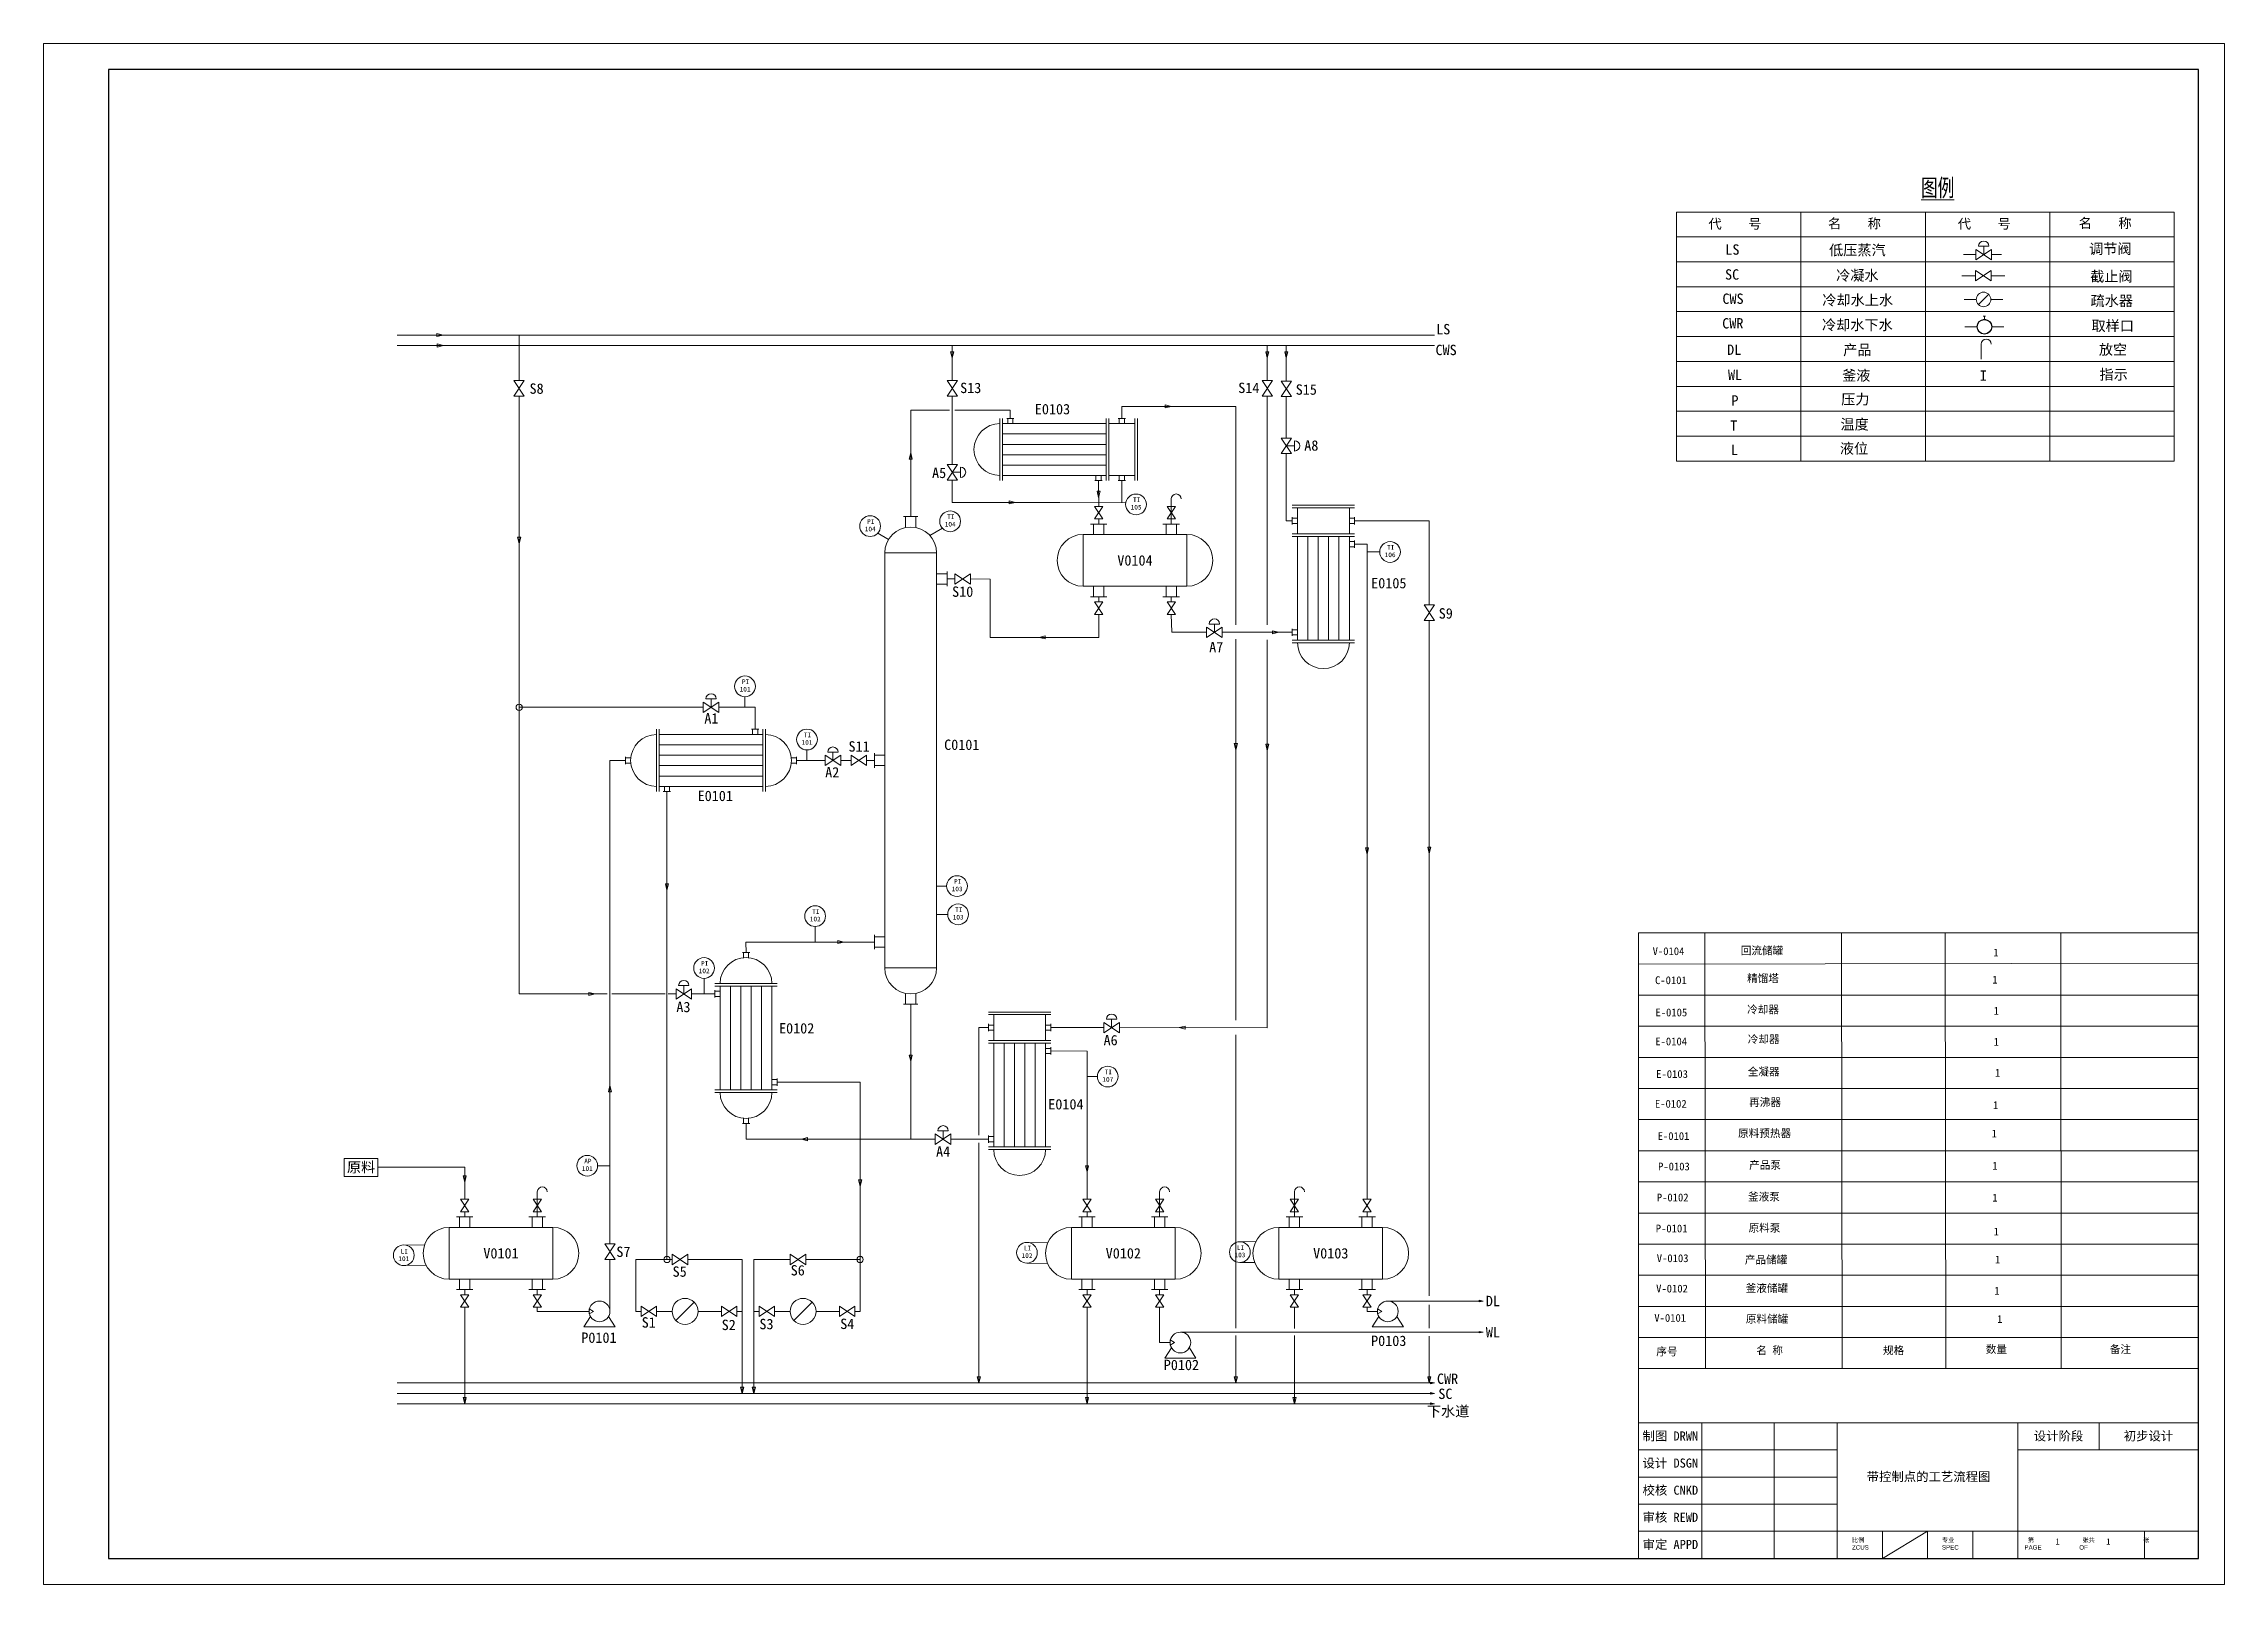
# Model space of a CAD drawing. Header units: millimetres. Extents: x 983 to 1824, y 57 to 651.
import ezdxf
from ezdxf.enums import TextEntityAlignment as Align

# ---------------------------------------------------------------- set-up
doc = ezdxf.new("R2010")
doc.units = ezdxf.units.MM
for name, color, linetype, lineweight in [('19-文本', 7, 'Continuous', 25), ('文字', 7, 'Continuous', 15), ('粗实线', 255, 'Continuous', 30), ('细实线', 255, 'Continuous', 15)]:
    doc.layers.add(name, color=color, linetype=linetype, lineweight=lineweight)
doc.layers.add('TK', color=7, linetype='Continuous')
doc.styles.get("Standard").update_dxf_attribs({"font": ''})
doc.styles.add('宋体3', font='', dxfattribs={"height": 3})
doc.styles.get('Standard').set_extended_font_data('SimSun')
doc.styles.get('宋体3').set_extended_font_data('SimSun')

msp = doc.modelspace()

# ---------------------------------------------------------------- texts
at = {"layer": '文字', "insert": (1707.46, 598.79), "char_height": 6.72, "width": 78.1909, "attachment_point": 1}
msp.add_mtext('\\pt53.76;{\\W0.7;\\L图例}', dxfattribs=at)
at = {"layer": '文字', "color": 0, "lineweight": 13, "attachment_point": 1}
for s, width, heights, insert, char_height in [('代    号', 25.8165, [0], (1625.5, 583.39), 3.75), ('名    称', 23.9924, [0], (1671.58, 583.51), 3.75), ('代    号', 23.5631, [0], (1721.65, 583.4), 3.75), ('名    称', 25.6013, [0], (1768.26, 583.68), 3.75), ('\\pi1.0712;C-0101', 14.4441, [0], (1603.82, 291.41), 3), ('\\pi14.311;精馏塔', 41.1409, [0], (1626.07, 292.13), 3), ('\\pi13.824;1', 28.872, [0], (1721.12, 291.6), 3), ('\\pi0.97901;E-0105', 14.4441, [0], (1604.07, 279), 3), ('\\pi14.327;冷却器', 41.1409, [0], (1626.07, 280.13), 3), ('\\pi13.824;1', 28.872, [0], (1721.63, 279.64), 3), ('\\pi0.92035;E-0104', 14.4441, [0], (1604.07, 267.82), 3), ('\\pi14.327;冷却器', 41.1409, [0], (1626.33, 268.66), 3), ('\\pi13.824;1', 28.872, [0], (1721.63, 267.68), 3), ('\\pi0.97901;E-0103', 14.4441, [2.5], (1604.36, 255.24), 3), ('\\pi14.311;全凝器', 41.1409, [0], (1626.33, 256.14), 3), ('\\pi13.824;1', 28.872, [0], (1722.14, 255.72), 3), ('\\pi14.327;再沸器', 41.1409, [0], (1626.85, 244.41), 3), ('\\pi0.97901;E-0102', 14.4441, [0], (1603.87, 243.77), 3), ('\\pi13.824;1', 28.872, [0], (1721.37, 243.25), 3), ('\\pi1.0628;E-0101', 14.4441, [0], (1604.84, 231.33), 3), ('\\pi10.07;原料预热器', 41.1409, [0], (1626.85, 232.41), 3), ('\\pi13.824;1', 28.872, [0], (1720.88, 232.31), 3), ('\\pi0.97063;P-0103', 14.4441, [0], (1605.09, 219.61), 3), ('\\pi14.327;产品泵', 41.1409, [0], (1626.85, 220.15), 3), ('\\pi13.824;1', 28.872, [0], (1721.13, 219.86), 3), ('\\pi0.97063;P-0102', 14.4441, [0], (1604.6, 207.66), 3), ('\\pi14.369;釜液泵', 41.1409, [0], (1626.4, 207.93), 3), ('\\pi13.824;1', 28.872, [0], (1721.13, 207.56), 3), ('\\pi1.0544;P-0101', 14.4441, [0], (1604.11, 195.7), 3), ('\\pi14.378;原料泵', 41.1409, [0], (1626.59, 195.9), 3), ('\\pi13.824;1', 28.872, [0], (1721.63, 194.52), 3), ('\\pi0.95387;V-0103', 14.4441, [0], (1604.6, 184.24), 3), ('\\pi12.165;产品储罐', 41.1409, [0], (1627.37, 183.65), 3), ('\\pi13.824;1', 28.872, [0], (1722.13, 183.73), 3), ('\\pi0.95387;V-0102', 14.4441, [0], (1604.36, 172.53), 3), ('\\pi12.207;釜液储罐', 41.1409, [0], (1627.63, 172.69), 3), ('\\pi13.824;1', 28.872, [0], (1721.88, 171.68), 3), ('\\pi1.0377;V-0101', 14.4441, [0], (1603.58, 161.23), 3), ('\\pi12.216;原料储罐', 41.1409, [0], (1627.69, 160.82), 3), ('\\pi13.824;1', 28.872, [0], (1723, 160.78), 3), ('序号', 9.6254, [0], (1605.37, 148.25), 3), ('\\pi12.461;名 称', 35.2115, [3.25], (1631.52, 148.71), 3), ('\\pi8.3564;规格', 24.925, [0], (1684.46, 148.71), 3), ('\\pi11.138;数量', 30.4881, [0], (1721.3, 149.17), 3), ('\\pi14.424;备注', 36.9938, [0], (1765.85, 149.16), 3)]:
    msp.add_mtext_dynamic_manual_height_columns(s, width=width, gutter_width=12.5, heights=heights, dxfattribs=dict(at, insert=insert, char_height=char_height))
at = {"layer": '文字', "color": 0, "lineweight": 13, "char_height": 3.5001, "attachment_point": 5}
for s, insert, width in [('\\pt15.07001;{\\fSimSun|b0|i0|c134|p2;制图 DRWN}', (1610.79, 114.02), 36.1204), ('\\pt15.07;{\\fSimSun|b0|i0|c134|p2;设计阶段}', (1760.5, 114.02), 24.7398), ('\\pt15.07;{\\fSimSun|b0|i0|c134|p2;初步设计}', (1795.2, 114.02), 24.7398), ('\\pt15.07001;{\\fSimSun|b0|i0|c134|p2;设计 DSGN}', (1610.79, 103.57), 38.0562), ('\\pt15.07;{\\fSimSun|b0|i0|c134|p2;校核 CNKD}', (1610.79, 93.11), 22.2936), ('\\pt8.7503;{\\fSimSun|b0|i0|c134|p2;带控制点的工艺流程图}', (1710.36, 98.34), 59.0034), ('\\pt15.07;{\\fSimSun|b0|i0|c134|p2;审核 REWD}', (1610.79, 82.66), 22.2936), ('{\\fSimSun|b0|i0|c134|p2;审定 APPD}', (1610.79, 72.21), 38.8858)]:
    msp.add_mtext(s, dxfattribs=dict(at, insert=insert, width=width))
at = {"layer": '文字', "color": 0, "lineweight": 13, "attachment_point": 1, "style": '宋体3'}
for s, insert, char_height, width in [('比例\\P{\\fArial|b0|i0|c0|p32;ZCUS}', (1680.84, 74.94), 1.7032, 8.4782), ('专业\\P{\\fArial|b0|i0|c0|p32;SPEC}', (1715.53, 74.94), 1.7032, 8.4782), (' 第              张共              张\\P{\\fArial|b0|i0|c0|p32;PAGE                      OF}', (1747.34, 74.94), 1.7032, 65.8986), ('1           1', (1759.29, 74.73), 2.4, 24.5433)]:
    msp.add_mtext(s, dxfattribs=dict(at, insert=insert, char_height=char_height, width=width))
at = {"layer": '细实线', "color": 0, "lineweight": 13}
for s, height, p in [('LS', 4, (1634.73, 571.62)), ('低压蒸汽', 4, (1682.92, 571.4)), ('调节阀', 4, (1780.47, 571.88)), ('SC', 4, (1634.61, 562)), ('冷凝水', 4, (1682.92, 561.63)), ('截止阀', 4, (1780.88, 561.25)), ('CWS', 4, (1634.96, 552.65)), ('冷却水上水', 4, (1683.04, 552.1)), ('疏水器', 4, (1781.02, 551.88)), ('LS', 4, (1523.2, 540.91)), ('CWR', 4, (1634.89, 543.17)), ('冷却水下水', 4, (1682.92, 542.57)), ('取样口', 4, (1781.4, 542.19)), ('CWS', 4, (1524.33, 532.9)), ('DL', 4, (1635.41, 532.99)), ('产品', 4, (1682.92, 532.92)), ('放空', 4, (1781.52, 533.05)), ('WL', 4, (1635.75, 523.3)), ('釜液', 4, (1682.49, 523.06)), ('I', 4, (1731.48, 523.02)), ('指示', 4, (1781.76, 523.44)), ('S8', 4, (1173.56, 518)), ('S13', 4, (1340.98, 518.27)), ('S14', 4, (1448.24, 518.29)), ('S15', 4, (1470.4, 517.63)), ('P', 4, (1635.71, 513.4)), ('压力', 4, (1682.14, 513.89)), ('E0103', 4, (1372.52, 510.09)), ('T', 4, (1635.26, 503.75)), ('温度', 4, (1681.85, 504.23)), ('A8', 4, (1472.34, 496.07)), ('L', 4, (1635.5, 494.35)), ('液位', 4, (1681.63, 494.92)), ('A5', 4, (1328.8, 485.52)), ('105', 1.8, (1404.77, 472.26)), ('TI', 1.8, (1404.98, 475.12)), ('104', 1.8, (1302.23, 463.88)), ('PI', 1.8, (1302.44, 466.75)), ('104', 1.8, (1333.07, 465.73)), ('TI', 1.8, (1333.28, 468.6)), ('106', 1.8, (1502.73, 453.93)), ('TI', 1.8, (1502.94, 456.79)), ('V0104', 4, (1404.33, 451.77)), ('S10', 4, (1337.89, 439.72)), ('E0105', 4, (1502.22, 443.01)), ('S9', 4, (1524.19, 431.33)), ('A7', 4, (1435.67, 418.33)), ('PI', 1.8, (1254.17, 404.98)), ('101', 1.8, (1253.97, 402.11)), ('A1', 4, (1240.98, 390.87)), ('101', 1.8, (1277.87, 381.61)), ('TI', 1.8, (1278.08, 384.48)), ('S11', 4, (1297.93, 380.04)), ('C0101', 4, (1337.54, 380.7)), ('A2', 4, (1287.58, 370.07)), ('E0101', 4, (1242.48, 360.99)), ('PI', 1.8, (1335.95, 327.98)), ('103', 1.8, (1335.75, 325.11)), ('102', 1.8, (1281.03, 313.52)), ('TI', 1.8, (1281.23, 316.38)), ('103', 1.8, (1336.15, 314.21)), ('TI', 1.8, (1336.35, 317.08)), ('102', 1.8, (1238.19, 293.52)), ('PI', 1.8, (1238.39, 296.38)), ('A3', 4, (1230.19, 279.6)), ('E0102', 4, (1273.87, 271.38)), ('A6', 4, (1394.94, 266.82)), ('107', 1.8, (1393.86, 251.67)), ('TI', 1.8, (1394.06, 254.54)), ('E0104', 4, (1377.7, 242.1)), ('原料', 4, (1105.89, 217.84)), ('AP', 1.8, (1193.35, 220.16)), ('A4', 4, (1330.34, 223.89)), ('101', 1.8, (1193.15, 217.3)), ('LI', 1.8, (1122.56, 185.43)), ('V0101', 4, (1159.84, 184.64)), ('S7', 4, (1207.05, 185.22)), ('LI', 1.8, (1362.91, 186.62)), ('V0102', 4, (1399.84, 184.64)), ('LI', 1.8, (1445.02, 186.86)), ('V0103', 4, (1479.84, 184.64)), ('101', 1.8, (1122.36, 182.56)), ('S5', 4, (1228.74, 177.59)), ('S6', 4, (1274.28, 178.09)), ('102', 1.8, (1362.7, 183.75)), ('103', 1.8, (1444.81, 184)), ('DL', 4, (1542.36, 166.24)), ('S1', 4, (1216.82, 157.99)), ('P0101', 4, (1197.61, 152.11)), ('S2', 4, (1247.66, 157.03)), ('S3', 4, (1262.22, 157.36)), ('S4', 4, (1293.38, 157.44)), ('P0103', 4, (1502.19, 150.9)), ('WL', 4, (1542.36, 154.24)), ('P0102', 4, (1422.24, 141.6)), ('CWR', 4, (1524.87, 136.27)), ('下水道', 4, (1525.09, 123.75)), ('SC', 4, (1524.04, 130.46))]:
    msp.add_text(s, height=height, dxfattribs=at).set_placement(p, align=Align.MIDDLE_CENTER)
at = {"layer": '细实线', "color": 0, "lineweight": 13, "char_height": 3, "attachment_point": 1}
for s, width, insert in [('\\pi12.375;回流储罐', 41.1409, (1625.58, 302.86)), ('\\pi0.89521;V-0104', 14.4441, (1603.07, 302.6)), ('\\pi13.824;1', 28.872, (1721.52, 302.07))]:
    msp.add_mtext_dynamic_manual_height_columns(s, width=width, gutter_width=12.5, heights=[0], dxfattribs=dict(at, insert=insert))

# ---------------------------------------------------------------- linework, layer by layer
at = {"layer": '19-文本'}
msp.add_circle((1731.91, 541.82), 2.81, dxfattribs=at)
at = {"layer": 'TK', "color": 0, "lineweight": 13}
for p, q in [((1728.48, 559.51), (1728.48, 563.51)), ((1728.48, 563.51), (1734.48, 559.51)), ((1734.48, 563.51), (1728.48, 559.51)), ((1734.48, 559.51), (1734.48, 563.51)), ((1271.34, 180.24), (1271.34, 184.24)), ((1271.34, 184.24), (1277.34, 180.24)), ((1277.34, 184.24), (1271.34, 180.24)), ((1277.34, 180.24), (1277.34, 184.24)), ((1259.34, 160.24), (1259.34, 164.24)), ((1259.34, 164.24), (1265.34, 160.24)), ((1265.34, 164.24), (1259.34, 160.24)), ((1265.34, 160.24), (1265.34, 164.24)), ((1290.34, 160.24), (1290.34, 164.24)), ((1290.34, 164.24), (1296.34, 160.24)), ((1296.34, 164.24), (1290.34, 160.24)), ((1296.34, 160.24), (1296.34, 164.24))]:
    msp.add_line(p, q, dxfattribs=at)
at = {"layer": '文字'}
for p, q in [((1824.46, 651), (983.46, 651)), ((983.46, 651), (983.46, 57)), ((1824.46, 57), (1824.46, 651)), ((983.46, 57), (1824.46, 57))]:
    msp.add_line(p, q, dxfattribs=at)
at = {"layer": '粗实线'}
for p, q in [((1814.46, 641), (1008.46, 641)), ((1008.46, 641), (1008.46, 67)), ((1814.46, 67), (1814.46, 641)), ((1008.46, 67), (1814.46, 67))]:
    msp.add_line(p, q, dxfattribs=at)
at = {"layer": '粗实线', "color": 0, "lineweight": 13}
for p, q in [((1254.32, 304.64), (1297.34, 304.64)), ((1298.34, 250.64), (1266.84, 250.64)), ((1298.34, 182.24), (1298.34, 250.64)), ((1319.84, 228.64), (1254.37, 228.64))]:
    msp.add_line(p, q, dxfattribs=at)
at = {"layer": '细实线'}
for p, q in [((1613.13, 586.07), (1805.13, 586.07)), ((1613.13, 538.04), (1613.13, 586.07)), ((1805.13, 586.07), (1805.13, 538.04)), ((1613.13, 576.47), (1805.13, 576.47)), ((1613.13, 566.87), (1805.13, 566.87)), ((1613.13, 557.27), (1805.13, 557.27)), ((1613.13, 547.67), (1805.13, 547.67)), ((1732.31, 545.94), (1731.43, 545.94)), ((1731.91, 544.64), (1731.91, 545.94)), ((1613.13, 538.07), (1805.13, 538.07)), ((1613.13, 538.07), (1805.13, 538.07)), ((1613.13, 538.07), (1805.13, 538.07)), ((1613.13, 538.04), (1805.13, 538.04)), ((1613.13, 538.04), (1805.13, 538.04)), ((1613.13, 490.01), (1613.13, 538.04)), ((1805.13, 538.04), (1805.13, 490.01)), ((1613.13, 528.44), (1805.13, 528.44)), ((1613.13, 518.84), (1805.13, 518.84)), ((1356.25, 509.67), (1334.83, 509.67)), ((1443.21, 511.14), (1443.21, 426.9)), ((1613.13, 509.24), (1805.13, 509.24)), ((1613.13, 499.64), (1805.13, 499.64)), ((1613.13, 490.04), (1805.13, 490.04)), ((1613.13, 490.04), (1805.13, 490.04)), ((1613.13, 490.04), (1805.13, 490.04)), ((1613.13, 490.01), (1805.13, 490.01)), ((1613.13, 490.01), (1805.13, 490.01)), ((1330.08, 464.14), (1325.19, 461.41)), ((1305.19, 462.32), (1309.29, 459.83)), ((1498.7, 455.02), (1493.84, 455.02)), ((1253.93, 399.21), (1253.93, 395.14)), ((1277.84, 378.71), (1277.84, 374.64)), ((1331.71, 326.21), (1327.84, 326.21)), ((1332.11, 315.31), (1327.84, 315.31)), ((1280.99, 310.61), (1280.99, 304.64)), ((1238.15, 290.61), (1238.15, 284.64)), ((1166.84, 284.64), (1200.78, 284.64)), ((1389.82, 252.77), (1385.84, 252.77)), ((1344.13, 134.64), (1344.13, 227.27)), ((1145.84, 217.87), (1112.6, 217.87)), ((1197.11, 218.4), (1201.84, 218.4)), ((1122.36, 187.88), (1130.34, 187.75)), ((1362.67, 188.85), (1370.7, 188.7)), ((1444.78, 189.09), (1450.91, 189.15)), ((1122.36, 179.88), (1130.94, 180.06)), ((1362.67, 180.85), (1370.63, 180.73)), ((1444.78, 181.09), (1450.49, 181.09)), ((1517.84, 155.77), (1517.84, 164.71)), ((1443.21, 134.64), (1443.21, 152.91)), ((1517.84, 134.64), (1517.84, 152.63))]:
    msp.add_line(p, q, dxfattribs=at)
at = {"layer": '细实线', "color": 0, "lineweight": 13}
for p, q in [((1729.63, 572.88), (1733.63, 572.88)), ((1731.63, 569.68), (1731.63, 572.88)), ((1723.85, 569.68), (1726.63, 569.68)), ((1728.63, 569.68), (1726.63, 569.68)), ((1728.63, 567.68), (1728.63, 571.68)), ((1728.63, 571.68), (1734.63, 567.68)), ((1734.63, 571.68), (1728.63, 567.68)), ((1734.63, 567.68), (1734.63, 571.68)), ((1734.63, 569.68), (1738.46, 569.67)), ((1728.48, 561.51), (1723.23, 561.51)), ((1734.48, 561.51), (1739.83, 561.51)), ((1728.76, 552.38), (1724.07, 552.38)), ((1733.56, 554.37), (1729.58, 550.4)), ((1734.38, 552.38), (1739.07, 552.38)), ((1119.84, 538.63), (1519.84, 538.63)), ((1135.16, 538.03), (1135.16, 539.23)), ((1135.16, 539.23), (1137.56, 538.63)), ((1137.56, 538.63), (1135.16, 538.03)), ((1166.84, 523.13), (1166.84, 538.63)), ((1729.1, 541.82), (1724.41, 541.82)), ((1734.72, 541.82), (1739.41, 541.82)), ((1119.84, 534.63), (1519.84, 534.63)), ((1135.28, 534.03), (1135.28, 535.23)), ((1135.28, 535.23), (1137.68, 534.63)), ((1137.68, 534.63), (1135.28, 534.03)), ((1333.84, 529.83), (1333.24, 532.23)), ((1333.24, 532.23), (1334.44, 532.23)), ((1333.84, 523.13), (1333.84, 534.63)), ((1334.44, 532.23), (1333.84, 529.83)), ((1455.34, 529.83), (1454.74, 532.23)), ((1454.74, 532.23), (1455.94, 532.23)), ((1455.34, 523.13), (1455.34, 534.63)), ((1455.94, 532.23), (1455.34, 529.83)), ((1462.7, 529.83), (1462.1, 532.23)), ((1462.1, 532.23), (1463.3, 532.23)), ((1462.7, 522.92), (1462.7, 534.63)), ((1463.3, 532.23), (1462.7, 529.83)), ((1730.69, 529.41), (1730.69, 535.18)), ((1166.84, 521.13), (1166.84, 523.13)), ((1333.84, 521.13), (1333.84, 523.13)), ((1455.34, 521.13), (1455.34, 523.13)), ((1462.7, 520.92), (1462.7, 522.92)), ((1164.84, 515.14), (1168.84, 521.13)), ((1168.84, 521.13), (1164.84, 521.13)), ((1164.84, 521.13), (1168.84, 515.14)), ((1168.84, 515.14), (1164.84, 515.14)), ((1166.84, 515.14), (1166.84, 513.14)), ((1166.84, 513.14), (1166.84, 395.14)), ((1331.84, 515.14), (1335.84, 521.13)), ((1335.84, 521.13), (1331.84, 521.13)), ((1331.84, 521.13), (1335.84, 515.14)), ((1335.84, 515.14), (1331.84, 515.14)), ((1333.84, 515.14), (1333.84, 513.14)), ((1333.84, 513.14), (1333.84, 490.75)), ((1453.34, 515.14), (1457.34, 521.13)), ((1457.34, 521.13), (1453.34, 521.13)), ((1453.34, 521.13), (1457.34, 515.14)), ((1457.34, 515.14), (1453.34, 515.14)), ((1455.34, 515.14), (1455.34, 426.91)), ((1460.7, 514.92), (1464.7, 520.92)), ((1464.7, 520.92), (1460.7, 520.92)), ((1460.7, 520.92), (1464.7, 514.92)), ((1464.7, 514.92), (1460.7, 514.92)), ((1462.7, 514.92), (1462.7, 512.92)), ((1317.84, 468.64), (1317.84, 509.67)), ((1332.74, 509.67), (1317.87, 509.67)), ((1352.25, 506.51), (1352.25, 482.51)), ((1353.25, 506.51), (1353.25, 482.51)), ((1357.65, 506.51), (1354.85, 506.51)), ((1355.25, 504.51), (1355.25, 506.51)), ((1356.25, 506.51), (1356.25, 509.67)), ((1357.25, 504.51), (1357.25, 506.51)), ((1393.25, 506.51), (1393.25, 482.51)), ((1394.25, 506.51), (1394.25, 482.51)), ((1400.65, 506.51), (1397.85, 506.51)), ((1398.25, 504.51), (1398.25, 506.51)), ((1399.25, 507.14), (1399.25, 511.14)), ((1399.25, 511.14), (1443.21, 511.14)), ((1399.25, 506.51), (1399.25, 507.01)), ((1400.25, 504.51), (1400.25, 506.51)), ((1404.25, 506.51), (1404.25, 482.51)), ((1405.25, 506.51), (1405.25, 482.51)), ((1415.97, 510.54), (1415.97, 511.74)), ((1415.97, 511.74), (1418.37, 511.14)), ((1418.37, 511.14), (1415.97, 510.54)), ((1462.7, 512.92), (1462.7, 500.92)), ((1353.25, 504.51), (1393.25, 504.51)), ((1353.25, 500.51), (1393.25, 500.51)), ((1353.25, 496.51), (1393.25, 496.51)), ((1394.25, 504.51), (1404.25, 504.51)), ((1460.7, 498.92), (1464.7, 498.92)), ((1464.7, 498.92), (1460.7, 492.92)), ((1464.7, 492.92), (1460.7, 498.92)), ((1462.7, 498.92), (1462.7, 500.92)), ((1465.9, 497.92), (1465.9, 493.92)), ((1317.24, 490.8), (1317.84, 493.2)), ((1318.44, 490.8), (1317.24, 490.8)), ((1317.84, 493.2), (1318.44, 490.8)), ((1331.84, 488.75), (1335.84, 488.75)), ((1335.84, 488.75), (1331.84, 482.75)), ((1335.84, 482.75), (1331.84, 488.75)), ((1333.84, 488.75), (1333.84, 490.75)), ((1353.25, 492.51), (1393.25, 492.51)), ((1353.25, 488.51), (1393.25, 488.51)), ((1460.7, 492.92), (1464.7, 492.92)), ((1462.7, 495.92), (1465.9, 495.92)), ((1462.7, 492.92), (1462.7, 490.92)), ((1462.7, 467.04), (1462.7, 490.92)), ((1331.84, 482.75), (1335.84, 482.75)), ((1333.84, 485.75), (1337.04, 485.75)), ((1333.84, 482.75), (1333.84, 474.14)), ((1337.04, 487.75), (1337.04, 483.75)), ((1353.25, 484.51), (1393.25, 484.51)), ((1391.65, 482.51), (1388.85, 482.51)), ((1389.25, 484.51), (1389.25, 482.51)), ((1390.25, 482.51), (1390.25, 482.51)), ((1390.25, 482.51), (1390.33, 472.57)), ((1391.25, 484.51), (1391.25, 482.51)), ((1394.25, 484.51), (1404.25, 484.51)), ((1400.65, 482.51), (1397.85, 482.51)), ((1398.25, 484.51), (1398.25, 482.51)), ((1399.25, 482.51), (1399.25, 474.01)), ((1400.25, 484.51), (1400.25, 482.51)), ((1375.34, 474.14), (1333.84, 474.14)), ((1355.85, 473.54), (1355.85, 474.74)), ((1355.85, 474.74), (1358.25, 474.14)), ((1358.25, 474.14), (1355.85, 473.54)), ((1400.79, 474.01), (1375.34, 474.14)), ((1388.73, 467.77), (1391.93, 472.57)), ((1391.93, 472.57), (1388.73, 472.57)), ((1388.73, 472.57), (1391.93, 467.77)), ((1390.3, 476.05), (1389.7, 478.45)), ((1389.7, 478.45), (1390.9, 478.45)), ((1390.9, 478.45), (1390.3, 476.05)), ((1416.73, 467.77), (1419.93, 472.57)), ((1419.93, 472.57), (1416.73, 472.57)), ((1416.73, 472.57), (1419.93, 467.77)), ((1418.33, 467.77), (1418.33, 475.45)), ((1418.33, 472.57), (1418.33, 474.17)), ((1465.01, 473.04), (1489.01, 473.04)), ((1465.01, 472.04), (1489.01, 472.04)), ((1467.01, 462.04), (1467.01, 472.04)), ((1487.01, 462.04), (1487.01, 472.04)), ((1315.04, 468.64), (1320.64, 468.64)), ((1315.84, 464.44), (1315.84, 468.64)), ((1319.84, 464.44), (1319.84, 468.64)), ((1387.13, 465.77), (1393.53, 465.77)), ((1388.33, 461.77), (1388.33, 465.77)), ((1391.93, 467.77), (1388.73, 467.77)), ((1390.33, 465.77), (1390.33, 467.77)), ((1390.33, 467.77), (1390.33, 466.17)), ((1392.33, 461.77), (1392.33, 465.77)), ((1421.53, 465.77), (1415.13, 465.77)), ((1416.33, 461.77), (1416.33, 465.77)), ((1419.93, 467.77), (1416.73, 467.77)), ((1418.33, 465.77), (1418.33, 467.77)), ((1418.33, 467.77), (1418.33, 466.17)), ((1420.33, 461.77), (1420.33, 465.77)), ((1465.01, 467.04), (1462.7, 467.04)), ((1465.01, 468.44), (1465.01, 465.64)), ((1467.01, 468.04), (1465.01, 468.04)), ((1467.01, 466.04), (1465.01, 466.04)), ((1487.01, 468.04), (1489.01, 468.04)), ((1487.01, 466.04), (1489.01, 466.04)), ((1489.01, 468.44), (1489.01, 465.64)), ((1489.01, 467.04), (1517.84, 467.04)), ((1517.84, 467.04), (1517.84, 436.64)), ((1166.84, 458.29), (1166.24, 460.69)), ((1166.24, 460.69), (1167.44, 460.69)), ((1167.44, 460.69), (1166.84, 458.29)), ((1327.84, 454.64), (1307.84, 454.64)), ((1307.84, 454.64), (1307.84, 294.64)), ((1327.84, 294.64), (1327.84, 454.64)), ((1424.33, 461.77), (1384.33, 461.77)), ((1384.33, 461.77), (1384.33, 441.77)), ((1424.33, 441.77), (1424.33, 461.77)), ((1465.01, 462.04), (1489.01, 462.04)), ((1465.01, 461.04), (1489.01, 461.04)), ((1467.01, 421.04), (1467.01, 461.04)), ((1471.01, 421.04), (1471.01, 461.04)), ((1475.01, 421.04), (1475.01, 461.04)), ((1479.01, 421.04), (1479.01, 461.04)), ((1483.01, 421.04), (1483.01, 461.04)), ((1487.01, 421.04), (1487.01, 461.04)), ((1487.01, 459.04), (1489.01, 459.04)), ((1487.01, 457.04), (1489.01, 457.04)), ((1489.01, 459.44), (1489.01, 456.64)), ((1489.01, 458.04), (1493.84, 458.04)), ((1493.84, 205.44), (1493.84, 458.04)), ((1327.84, 446.64), (1331.84, 446.64)), ((1331.84, 447.44), (1331.84, 441.84)), ((1334.84, 442.64), (1334.84, 446.64)), ((1334.84, 446.64), (1340.84, 442.64)), ((1340.84, 446.64), (1334.84, 442.64)), ((1340.84, 442.64), (1340.84, 446.64)), ((1327.84, 442.64), (1331.84, 442.64)), ((1331.84, 444.64), (1332.84, 444.64)), ((1334.84, 444.64), (1332.84, 444.64)), ((1348.53, 444.57), (1340.84, 444.62)), ((1348.53, 444.57), (1348.53, 422.08)), ((1384.33, 441.77), (1424.33, 441.77)), ((1387.13, 437.77), (1393.53, 437.77)), ((1388.33, 441.77), (1388.33, 437.77)), ((1390.33, 437.77), (1390.33, 435.77)), ((1390.33, 435.77), (1390.33, 437.37)), ((1392.33, 441.77), (1392.33, 437.77)), ((1421.53, 437.77), (1415.13, 437.77)), ((1416.33, 441.77), (1416.33, 437.77)), ((1418.33, 437.77), (1418.33, 435.77)), ((1418.33, 435.77), (1418.33, 437.37)), ((1420.33, 441.77), (1420.33, 437.77)), ((1388.73, 435.77), (1391.93, 435.77)), ((1391.93, 435.77), (1388.73, 430.97)), ((1391.93, 430.97), (1388.73, 435.77)), ((1388.73, 430.97), (1391.93, 430.97)), ((1390.45, 422.08), (1390.36, 430.97)), ((1416.73, 435.77), (1419.93, 435.77)), ((1419.93, 435.77), (1416.73, 430.97)), ((1419.93, 430.97), (1416.73, 435.77)), ((1416.73, 430.97), (1419.93, 430.97)), ((1418.52, 424.04), (1418.33, 430.97)), ((1515.84, 428.64), (1519.84, 434.64)), ((1519.84, 434.64), (1515.84, 434.64)), ((1515.84, 434.64), (1519.84, 428.64)), ((1517.84, 434.64), (1517.84, 436.64)), ((1348.53, 422.08), (1390.45, 422.08)), ((1367.32, 422.08), (1369.72, 422.68)), ((1369.72, 421.48), (1367.32, 422.08)), ((1369.72, 422.68), (1369.72, 421.48)), ((1431.96, 424.04), (1418.52, 424.04)), ((1431.96, 422.04), (1431.96, 426.04)), ((1431.96, 426.04), (1437.96, 422.04)), ((1437.96, 426.04), (1431.96, 422.04)), ((1432.96, 427.24), (1436.96, 427.24)), ((1434.96, 424.04), (1434.96, 427.24)), ((1437.96, 422.04), (1437.96, 426.04)), ((1465.01, 424.04), (1437.96, 424.04)), ((1443.21, 421.37), (1443.21, 274.49)), ((1455.34, 421.14), (1455.34, 271.62)), ((1457.37, 423.44), (1457.37, 424.64)), ((1457.37, 424.64), (1459.77, 424.04)), ((1459.77, 424.04), (1457.37, 423.44)), ((1465.01, 425.44), (1465.01, 422.64)), ((1467.01, 425.04), (1465.01, 425.04)), ((1467.01, 423.04), (1465.01, 423.04)), ((1465.01, 421.04), (1489.01, 421.04)), ((1519.84, 428.64), (1515.84, 428.64)), ((1517.84, 428.64), (1517.84, 426.64)), ((1517.84, 428.64), (1517.84, 168.18)), ((1465.01, 420.04), (1489.01, 420.04)), ((1237.84, 393.14), (1237.84, 397.14)), ((1237.84, 397.14), (1243.84, 393.14)), ((1243.84, 397.14), (1237.84, 393.14)), ((1238.84, 398.34), (1242.84, 398.34)), ((1240.84, 395.14), (1240.84, 398.34)), ((1243.84, 393.14), (1243.84, 397.14)), ((1166.84, 395.14), (1166.84, 284.64)), ((1235.84, 395.14), (1166.84, 395.14)), ((1237.84, 395.14), (1235.84, 395.14)), ((1243.84, 395.14), (1245.84, 395.14)), ((1257.84, 395.14), (1245.84, 395.14)), ((1257.84, 386.64), (1257.84, 395.14)), ((1219.84, 386.64), (1219.84, 362.64)), ((1220.84, 386.64), (1220.84, 362.64)), ((1220.84, 384.64), (1260.84, 384.64)), ((1220.84, 380.64), (1260.84, 380.64)), ((1259.24, 386.64), (1256.44, 386.64)), ((1256.84, 384.64), (1256.84, 386.64)), ((1258.84, 384.64), (1258.84, 386.64)), ((1260.84, 386.64), (1260.84, 362.64)), ((1261.84, 386.64), (1261.84, 362.64)), ((1443.21, 378.72), (1442.61, 381.12)), ((1442.61, 381.12), (1443.81, 381.12)), ((1443.81, 381.12), (1443.21, 378.72)), ((1455.34, 378.51), (1454.74, 380.91)), ((1454.74, 380.91), (1455.94, 380.91)), ((1455.94, 380.91), (1455.34, 378.51)), ((1201.84, 190.24), (1201.84, 374.64)), ((1201.84, 374.64), (1206.84, 374.64)), ((1207.84, 374.64), (1206.84, 374.64)), ((1207.84, 376.04), (1207.84, 373.24)), ((1207.84, 375.64), (1210.04, 375.64)), ((1207.84, 373.64), (1210.04, 373.64)), ((1220.84, 376.64), (1260.84, 376.64)), ((1220.84, 372.64), (1260.84, 372.64)), ((1273.84, 375.64), (1271.64, 375.64)), ((1273.84, 373.64), (1271.64, 373.64)), ((1273.84, 376.04), (1273.84, 373.24)), ((1273.84, 374.64), (1274.84, 374.64)), ((1274.84, 374.64), (1276.84, 374.64)), ((1284.84, 374.64), (1276.84, 374.64)), ((1284.84, 372.64), (1284.84, 376.64)), ((1284.84, 376.64), (1290.84, 372.64)), ((1290.84, 376.64), (1284.84, 372.64)), ((1285.84, 377.84), (1289.84, 377.84)), ((1287.84, 374.64), (1287.84, 377.84)), ((1290.84, 372.64), (1290.84, 376.64)), ((1290.84, 374.64), (1292.84, 374.64)), ((1294.84, 374.64), (1292.84, 374.64)), ((1294.84, 372.64), (1294.84, 376.64)), ((1294.84, 376.64), (1300.84, 372.64)), ((1300.84, 376.64), (1294.84, 372.64)), ((1300.84, 372.64), (1300.84, 376.64)), ((1300.84, 374.64), (1302.84, 374.64)), ((1303.84, 374.64), (1302.84, 374.64)), ((1303.84, 377.44), (1303.84, 371.84)), ((1307.84, 376.64), (1303.84, 376.64)), ((1307.84, 372.64), (1303.84, 372.64)), ((1220.84, 368.64), (1260.84, 368.64)), ((1220.84, 364.64), (1260.84, 364.64)), ((1225.24, 362.64), (1222.44, 362.64)), ((1222.84, 364.64), (1222.84, 362.64)), ((1223.84, 362.64), (1223.84, 362.14)), ((1223.84, 182.24), (1223.84, 362.14)), ((1224.84, 364.64), (1224.84, 362.64)), ((1493.84, 338.53), (1493.24, 340.93)), ((1493.24, 340.93), (1494.44, 340.93)), ((1494.44, 340.93), (1493.84, 338.53)), ((1517.84, 338.77), (1517.24, 341.17)), ((1517.24, 341.17), (1518.44, 341.17)), ((1518.44, 341.17), (1517.84, 338.77)), ((1223.84, 324.61), (1223.24, 327.01)), ((1223.24, 327.01), (1224.44, 327.01)), ((1224.44, 327.01), (1223.84, 324.61)), ((1254.34, 300.64), (1254.32, 304.64)), ((1281.34, 304.64), (1302.84, 304.64)), ((1289.69, 304.04), (1289.69, 305.24)), ((1289.69, 305.24), (1292.09, 304.64)), ((1292.09, 304.64), (1289.69, 304.04)), ((1303.84, 304.64), (1302.84, 304.64)), ((1303.84, 301.84), (1303.84, 307.44)), ((1307.84, 306.64), (1303.84, 306.64)), ((1598.51, 296.16), (1598.51, 308.16)), ((1598.51, 308.16), (1814.46, 308.16)), ((1624.36, 140.16), (1624.12, 308.16)), ((1677.09, 140.16), (1676.85, 308.16)), ((1716.97, 140.16), (1716.72, 308.16)), ((1761.57, 140.16), (1761.33, 308.16)), ((1814.46, 308.16), (1814.51, 296.54)), ((1814.51, 307), (1814.51, 67)), ((1252.94, 300.64), (1255.74, 300.64)), ((1253.34, 300.64), (1253.34, 298.44)), ((1255.34, 300.64), (1255.34, 298.44)), ((1307.84, 302.64), (1303.84, 302.64)), ((1307.84, 294.64), (1327.84, 294.64)), ((1598.51, 296.16), (1814.51, 296.54)), ((1598.51, 140.16), (1598.51, 296.16)), ((1227.34, 282.64), (1227.34, 286.64)), ((1227.34, 286.64), (1233.34, 282.64)), ((1233.34, 286.64), (1227.34, 282.64)), ((1228.34, 287.84), (1232.34, 287.84)), ((1230.34, 284.64), (1230.34, 287.84)), ((1233.34, 282.64), (1233.34, 286.64)), ((1242.34, 288.64), (1266.34, 288.64)), ((1242.34, 287.64), (1266.34, 287.64)), ((1242.34, 286.04), (1242.34, 283.24)), ((1244.34, 247.64), (1244.34, 287.64)), ((1248.34, 247.64), (1248.34, 287.64)), ((1252.34, 247.64), (1252.34, 287.64)), ((1256.34, 247.64), (1256.34, 287.64)), ((1260.34, 247.64), (1260.34, 287.64)), ((1264.34, 247.64), (1264.34, 287.64)), ((1193.74, 284.04), (1193.74, 285.24)), ((1193.74, 285.24), (1196.14, 284.64)), ((1196.14, 284.64), (1193.74, 284.04)), ((1202.62, 284.62), (1223.21, 284.64)), ((1227.34, 284.64), (1224.35, 284.64)), ((1227.34, 284.64), (1225.34, 284.64)), ((1233.34, 284.64), (1235.34, 284.64)), ((1242.34, 284.64), (1233.34, 284.64)), ((1242.34, 284.64), (1241.84, 284.64)), ((1244.34, 285.64), (1242.34, 285.64)), ((1244.34, 283.64), (1242.34, 283.64)), ((1315.04, 280.64), (1320.64, 280.64)), ((1315.84, 284.84), (1315.84, 280.64)), ((1317.84, 280.64), (1317.84, 279.64)), ((1317.84, 279.64), (1317.84, 228.64)), ((1319.84, 284.84), (1319.84, 280.64)), ((1347.84, 277.64), (1371.84, 277.64)), ((1598.51, 272.16), (1598.51, 284.28)), ((1598.51, 272.16), (1598.51, 284.16)), ((1598.51, 284.16), (1814.51, 284.16)), ((1347.84, 271.64), (1344.13, 271.64)), ((1344.13, 271.64), (1344.13, 230.15)), ((1347.84, 276.64), (1371.84, 276.64)), ((1347.84, 273.04), (1347.84, 270.24)), ((1349.84, 272.64), (1347.84, 272.64)), ((1349.84, 270.64), (1347.84, 270.64)), ((1349.84, 266.64), (1349.84, 276.64)), ((1369.84, 266.64), (1369.84, 276.64)), ((1369.84, 272.64), (1371.84, 272.64)), ((1369.84, 270.64), (1371.84, 270.64)), ((1371.84, 273.04), (1371.84, 270.24)), ((1371.84, 271.64), (1372.34, 271.64)), ((1372.34, 271.64), (1390.34, 271.64)), ((1392.34, 271.64), (1390.34, 271.64)), ((1392.34, 269.64), (1392.34, 273.64)), ((1392.34, 273.64), (1398.34, 269.64)), ((1398.34, 273.64), (1392.34, 269.64)), ((1393.34, 274.84), (1397.34, 274.84)), ((1395.34, 271.64), (1395.34, 274.84)), ((1398.34, 269.64), (1398.34, 273.64)), ((1398.34, 271.64), (1455.34, 271.62)), ((1421.33, 271.63), (1423.73, 272.23)), ((1423.73, 271.03), (1421.33, 271.63)), ((1423.73, 272.23), (1423.73, 271.03)), ((1598.51, 260.16), (1598.51, 272.16)), ((1598.51, 272.16), (1814.51, 272.16)), ((1317.84, 258.68), (1317.24, 261.08)), ((1317.24, 261.08), (1318.44, 261.08)), ((1318.44, 261.08), (1317.84, 258.68)), ((1347.84, 266.64), (1371.84, 266.64)), ((1347.84, 265.64), (1371.84, 265.64)), ((1349.84, 225.64), (1349.84, 265.64)), ((1353.84, 225.64), (1353.84, 265.64)), ((1357.84, 225.64), (1357.84, 265.64)), ((1361.84, 225.64), (1361.84, 265.64)), ((1365.84, 225.64), (1365.84, 265.64)), ((1369.84, 225.64), (1369.84, 265.64)), ((1369.84, 263.64), (1371.84, 263.64)), ((1369.84, 261.64), (1371.84, 261.64)), ((1371.84, 264.04), (1371.84, 261.24)), ((1371.84, 262.64), (1385.84, 262.54)), ((1385.84, 207.04), (1385.84, 262.54)), ((1443.21, 268.91), (1443.21, 155.75)), ((1598.51, 248.16), (1598.51, 260.16)), ((1598.51, 260.16), (1814.51, 260.16)), ((1201.24, 246.87), (1201.84, 249.27)), ((1202.44, 246.87), (1201.24, 246.87)), ((1201.84, 249.27), (1202.44, 246.87)), ((1242.34, 247.64), (1266.34, 247.64)), ((1242.34, 246.64), (1266.34, 246.64)), ((1264.34, 251.64), (1266.34, 251.64)), ((1264.34, 249.64), (1266.34, 249.64)), ((1266.34, 252.04), (1266.34, 249.24)), ((1266.34, 250.64), (1266.84, 250.64)), ((1598.51, 236.16), (1598.51, 248.16)), ((1598.51, 248.16), (1814.51, 248.16)), ((1253.34, 234.64), (1253.34, 236.84)), ((1255.34, 234.64), (1255.34, 236.84)), ((1598.51, 224.16), (1598.51, 236.16)), ((1598.51, 236.16), (1814.51, 236.16)), ((1252.94, 234.64), (1255.74, 234.64)), ((1254.34, 234.64), (1254.37, 228.64)), ((1275.68, 228.64), (1278.08, 229.24)), ((1278.08, 228.04), (1275.68, 228.64)), ((1278.08, 229.24), (1278.08, 228.04)), ((1327.34, 228.64), (1317.84, 228.64)), ((1327.34, 226.64), (1327.34, 230.64)), ((1327.34, 230.64), (1333.34, 226.64)), ((1333.34, 230.64), (1327.34, 226.64)), ((1328.34, 231.84), (1332.34, 231.84)), ((1330.34, 228.64), (1330.34, 231.84)), ((1333.34, 226.64), (1333.34, 230.64)), ((1333.34, 228.64), (1335.34, 228.64)), ((1335.34, 228.64), (1347.34, 228.64)), ((1347.84, 228.64), (1347.34, 228.64)), ((1347.84, 230.04), (1347.84, 227.24)), ((1349.84, 229.64), (1347.84, 229.64)), ((1349.84, 227.64), (1347.84, 227.64)), ((1347.84, 225.64), (1371.84, 225.64)), ((1347.84, 224.64), (1371.84, 224.64)), ((1598.51, 212.16), (1598.51, 224.16)), ((1598.51, 224.16), (1814.51, 224.16)), ((1145.84, 212.08), (1145.24, 214.48)), ((1145.24, 214.48), (1146.44, 214.48)), ((1145.84, 205.44), (1145.84, 217.87)), ((1146.44, 214.48), (1145.84, 212.08)), ((1298.34, 210.51), (1297.74, 212.91)), ((1297.74, 212.91), (1298.94, 212.91)), ((1298.94, 212.91), (1298.34, 210.51)), ((1385.84, 216), (1385.24, 218.4)), ((1385.24, 218.4), (1386.44, 218.4)), ((1386.44, 218.4), (1385.84, 216)), ((1598.51, 200.16), (1598.51, 212.16)), ((1598.51, 212.16), (1814.51, 212.16)), ((1144.24, 200.64), (1147.44, 205.44)), ((1147.44, 205.44), (1144.24, 205.44)), ((1144.24, 205.44), (1147.44, 200.64)), ((1172.24, 200.64), (1175.44, 205.44)), ((1175.44, 205.44), (1172.24, 205.44)), ((1172.24, 205.44), (1175.44, 200.64)), ((1173.84, 200.64), (1173.84, 208.32)), ((1173.84, 205.44), (1173.84, 207.04)), ((1384.24, 200.64), (1387.44, 205.44)), ((1387.44, 205.44), (1384.24, 205.44)), ((1384.24, 205.44), (1387.44, 200.64)), ((1385.84, 205.44), (1385.84, 207.04)), ((1412.24, 200.64), (1415.44, 205.44)), ((1415.44, 205.44), (1412.24, 205.44)), ((1412.24, 205.44), (1415.44, 200.64)), ((1413.84, 200.64), (1413.84, 208.32)), ((1413.84, 205.44), (1413.84, 207.04)), ((1464.24, 200.64), (1467.44, 205.44)), ((1467.44, 205.44), (1464.24, 205.44)), ((1464.24, 205.44), (1467.44, 200.64)), ((1465.84, 200.64), (1465.84, 208.32)), ((1465.84, 205.44), (1465.84, 207.04)), ((1492.24, 200.64), (1495.44, 205.44)), ((1495.44, 205.44), (1492.24, 205.44)), ((1492.24, 205.44), (1495.44, 200.64)), ((1179.84, 194.64), (1139.84, 194.64)), ((1139.84, 194.64), (1139.84, 174.64)), ((1142.64, 198.64), (1149.04, 198.64)), ((1143.84, 194.64), (1143.84, 198.64)), ((1147.44, 200.64), (1144.24, 200.64)), ((1145.84, 198.64), (1145.84, 200.64)), ((1145.84, 200.64), (1145.84, 199.04)), ((1147.84, 194.64), (1147.84, 198.64)), ((1177.04, 198.64), (1170.64, 198.64)), ((1171.84, 194.64), (1171.84, 198.64)), ((1175.44, 200.64), (1172.24, 200.64)), ((1173.84, 198.64), (1173.84, 200.64)), ((1173.84, 200.64), (1173.84, 199.04)), ((1175.84, 194.64), (1175.84, 198.64)), ((1179.84, 174.64), (1179.84, 194.64)), ((1419.84, 194.64), (1379.84, 194.64)), ((1379.84, 194.64), (1379.84, 174.64)), ((1382.64, 198.64), (1389.04, 198.64)), ((1383.84, 194.64), (1383.84, 198.64)), ((1387.44, 200.64), (1384.24, 200.64)), ((1385.84, 198.64), (1385.84, 200.64)), ((1385.84, 200.64), (1385.84, 199.04)), ((1387.84, 194.64), (1387.84, 198.64)), ((1417.04, 198.64), (1410.64, 198.64)), ((1411.84, 194.64), (1411.84, 198.64)), ((1415.44, 200.64), (1412.24, 200.64)), ((1413.84, 198.64), (1413.84, 200.64)), ((1413.84, 200.64), (1413.84, 199.04)), ((1415.84, 194.64), (1415.84, 198.64)), ((1419.84, 174.64), (1419.84, 194.64)), ((1499.84, 194.64), (1459.84, 194.64)), ((1459.84, 194.64), (1459.84, 174.64)), ((1462.64, 198.64), (1469.04, 198.64)), ((1463.84, 194.64), (1463.84, 198.64)), ((1467.44, 200.64), (1464.24, 200.64)), ((1465.84, 198.64), (1465.84, 200.64)), ((1465.84, 200.64), (1465.84, 199.04)), ((1467.84, 194.64), (1467.84, 198.64)), ((1497.04, 198.64), (1490.64, 198.64)), ((1491.84, 194.64), (1491.84, 198.64)), ((1495.44, 200.64), (1492.24, 200.64)), ((1493.84, 198.64), (1493.84, 200.64)), ((1493.84, 200.64), (1493.84, 199.04)), ((1495.84, 194.64), (1495.84, 198.64)), ((1499.84, 174.64), (1499.84, 194.64)), ((1598.51, 188.16), (1598.51, 200.16)), ((1598.51, 200.16), (1814.51, 200.16)), ((1199.84, 182.24), (1203.84, 188.24)), ((1203.84, 188.24), (1199.84, 188.24)), ((1199.84, 188.24), (1203.84, 182.24)), ((1201.84, 188.24), (1201.84, 190.24)), ((1598.51, 176.16), (1598.51, 188.16)), ((1598.51, 188.16), (1814.51, 188.16)), ((1203.84, 182.24), (1199.84, 182.24)), ((1201.84, 182.24), (1201.84, 180.24)), ((1201.84, 162.24), (1201.84, 180.24)), ((1211.84, 162.24), (1211.84, 182.24)), ((1211.84, 182.24), (1223.84, 182.24)), ((1225.84, 182.24), (1223.84, 182.24)), ((1225.84, 180.24), (1225.84, 184.24)), ((1225.84, 184.24), (1231.84, 180.24)), ((1231.84, 184.24), (1225.84, 180.24)), ((1231.84, 180.24), (1231.84, 184.24)), ((1231.84, 182.24), (1233.84, 182.24)), ((1252.84, 182.24), (1233.84, 182.24)), ((1252.84, 162.24), (1252.84, 182.24)), ((1257.34, 162.24), (1257.34, 182.24)), ((1257.34, 182.24), (1269.34, 182.24)), ((1271.34, 182.24), (1269.34, 182.24)), ((1277.34, 182.24), (1279.34, 182.24)), ((1279.34, 182.24), (1298.34, 182.24)), ((1298.34, 162.24), (1298.34, 182.24)), ((1139.84, 174.64), (1179.84, 174.64)), ((1142.64, 170.64), (1149.04, 170.64)), ((1143.84, 174.64), (1143.84, 170.64)), ((1144.24, 168.64), (1147.44, 168.64)), ((1147.44, 168.64), (1144.24, 163.84)), ((1147.44, 163.84), (1144.24, 168.64)), ((1145.84, 170.64), (1145.84, 168.64)), ((1145.84, 168.64), (1145.84, 170.24)), ((1147.84, 174.64), (1147.84, 170.64)), ((1177.04, 170.64), (1170.64, 170.64)), ((1171.84, 174.64), (1171.84, 170.64)), ((1172.24, 168.64), (1175.44, 168.64)), ((1175.44, 168.64), (1172.24, 163.84)), ((1175.44, 163.84), (1172.24, 168.64)), ((1173.84, 170.64), (1173.84, 168.64)), ((1173.84, 168.64), (1173.84, 170.24)), ((1175.84, 174.64), (1175.84, 170.64)), ((1379.84, 174.64), (1419.84, 174.64)), ((1382.64, 170.64), (1389.04, 170.64)), ((1383.84, 174.64), (1383.84, 170.64)), ((1384.24, 168.64), (1387.44, 168.64)), ((1387.44, 168.64), (1384.24, 163.84)), ((1387.44, 163.84), (1384.24, 168.64)), ((1385.84, 170.64), (1385.84, 168.64)), ((1385.84, 168.64), (1385.84, 170.24)), ((1387.84, 174.64), (1387.84, 170.64)), ((1417.04, 170.64), (1410.64, 170.64)), ((1411.84, 174.64), (1411.84, 170.64)), ((1412.24, 168.64), (1415.44, 168.64)), ((1415.44, 168.64), (1412.24, 163.84)), ((1415.44, 163.84), (1412.24, 168.64)), ((1413.84, 170.64), (1413.84, 168.64)), ((1413.84, 168.64), (1413.84, 170.24)), ((1415.84, 174.64), (1415.84, 170.64)), ((1459.84, 174.64), (1499.84, 174.64)), ((1462.64, 170.64), (1469.04, 170.64)), ((1463.84, 174.64), (1463.84, 170.64)), ((1464.24, 168.64), (1467.44, 168.64)), ((1467.44, 168.64), (1464.24, 163.84)), ((1467.44, 163.84), (1464.24, 168.64)), ((1465.84, 170.64), (1465.84, 168.64)), ((1465.84, 168.64), (1465.84, 170.24)), ((1467.84, 174.64), (1467.84, 170.64)), ((1497.04, 170.64), (1490.64, 170.64)), ((1491.84, 174.64), (1491.84, 170.64)), ((1492.24, 168.64), (1495.44, 168.64)), ((1495.44, 168.64), (1492.24, 163.84)), ((1495.44, 163.84), (1492.24, 168.64)), ((1493.84, 170.64), (1493.84, 168.64)), ((1493.84, 168.64), (1493.84, 170.24)), ((1495.84, 174.64), (1495.84, 170.64)), ((1598.51, 164.16), (1598.51, 176.16)), ((1598.51, 176.16), (1814.51, 176.16)), ((1144.24, 163.84), (1147.44, 163.84)), ((1145.84, 163.84), (1145.84, 162.24)), ((1145.84, 162.24), (1145.84, 126.64)), ((1172.24, 163.84), (1175.44, 163.84)), ((1173.84, 163.84), (1173.84, 162.24)), ((1173.84, 162.24), (1191.84, 162.24)), ((1193.84, 162.24), (1191.84, 162.24)), ((1194.37, 160.24), (1191.84, 156.24)), ((1193.84, 163.24), (1193.84, 161.24)), ((1195.57, 162.24), (1193.84, 163.24)), ((1193.84, 161.24), (1195.57, 162.24)), ((1203.84, 156.24), (1201.3, 160.24)), ((1213.84, 162.24), (1211.84, 162.24)), ((1213.84, 160.24), (1213.84, 164.24)), ((1213.84, 164.24), (1219.84, 160.24)), ((1219.84, 164.24), (1213.84, 160.24)), ((1219.84, 160.24), (1219.84, 164.24)), ((1219.84, 162.24), (1221.84, 162.24)), ((1225.84, 162.24), (1220.84, 162.24)), ((1221.84, 162.24), (1220.84, 162.24)), ((1234.37, 165.77), (1227.3, 158.7)), ((1235.84, 162.24), (1240.84, 162.24)), ((1240.84, 162.24), (1242.84, 162.24)), ((1244.84, 162.24), (1242.84, 162.24)), ((1244.84, 160.24), (1244.84, 164.24)), ((1244.84, 164.24), (1250.84, 160.24)), ((1250.84, 164.24), (1244.84, 160.24)), ((1250.84, 160.24), (1250.84, 164.24)), ((1250.84, 162.24), (1252.84, 162.24)), ((1252.84, 162.24), (1252.84, 130.64)), ((1259.34, 162.24), (1257.34, 162.24)), ((1257.34, 162.24), (1257.34, 130.64)), ((1265.34, 162.24), (1267.34, 162.24)), ((1271.34, 162.24), (1266.34, 162.24)), ((1267.34, 162.24), (1266.34, 162.24)), ((1279.87, 165.77), (1272.8, 158.7)), ((1281.34, 162.24), (1286.34, 162.24)), ((1286.34, 162.24), (1288.34, 162.24)), ((1290.34, 162.24), (1288.34, 162.24)), ((1296.34, 162.24), (1298.34, 162.24)), ((1384.24, 163.84), (1387.44, 163.84)), ((1385.84, 163.84), (1385.84, 162.24)), ((1385.84, 162.24), (1385.84, 126.64)), ((1412.24, 163.84), (1415.44, 163.84)), ((1413.84, 163.84), (1413.84, 162.24)), ((1413.84, 162.24), (1413.84, 150.24)), ((1464.24, 163.84), (1467.44, 163.84)), ((1465.84, 163.84), (1465.84, 155.62)), ((1492.24, 163.84), (1495.44, 163.84)), ((1493.84, 163.84), (1493.84, 162.24)), ((1493.84, 162.24), (1495.84, 162.24)), ((1497.84, 162.24), (1495.84, 162.24)), ((1498.37, 160.24), (1495.84, 156.24)), ((1497.84, 163.24), (1497.84, 161.24)), ((1499.57, 162.24), (1497.84, 163.24)), ((1497.84, 161.24), (1499.57, 162.24)), ((1501.84, 166.24), (1538.62, 166.24)), ((1507.84, 156.24), (1505.3, 160.24)), ((1537.02, 165.94), (1537.02, 166.54)), ((1537.02, 166.54), (1538.62, 166.24)), ((1538.62, 166.24), (1537.02, 165.94)), ((1598.51, 152.16), (1598.51, 164.16)), ((1598.51, 164.16), (1814.51, 164.16)), ((1191.84, 156.24), (1203.84, 156.24)), ((1421.84, 154.24), (1538.62, 154.24)), ((1465.84, 152.89), (1465.84, 126.64)), ((1495.84, 156.24), (1507.84, 156.24)), ((1537.02, 153.94), (1537.02, 154.54)), ((1537.02, 154.54), (1538.62, 154.24)), ((1538.62, 154.24), (1537.02, 153.94)), ((1598.51, 140.16), (1598.51, 152.16)), ((1598.51, 152.16), (1814.51, 152.16)), ((1417.84, 150.24), (1413.84, 150.24)), ((1418.37, 148.24), (1415.84, 144.24)), ((1415.84, 144.24), (1427.84, 144.24)), ((1417.84, 151.24), (1417.84, 149.24)), ((1419.57, 150.24), (1417.84, 151.24)), ((1417.84, 149.24), (1419.57, 150.24)), ((1427.84, 144.24), (1425.3, 148.24)), ((1119.84, 134.64), (1519.84, 134.64)), ((1344.13, 134.64), (1343.53, 137.04)), ((1343.53, 137.04), (1344.73, 137.04)), ((1344.73, 137.04), (1344.13, 134.64)), ((1443.21, 134.64), (1442.61, 137.04)), ((1442.61, 137.04), (1443.81, 137.04)), ((1443.81, 137.04), (1443.21, 134.64)), ((1517.84, 134.64), (1517.24, 137.04)), ((1517.24, 137.04), (1518.44, 137.04)), ((1518.44, 137.04), (1517.84, 134.64)), ((1518.24, 134.34), (1518.24, 134.94)), ((1518.24, 134.94), (1519.84, 134.64)), ((1519.84, 134.64), (1518.24, 134.34)), ((1119.84, 130.64), (1519.84, 130.64)), ((1119.84, 126.64), (1519.84, 126.64)), ((1145.84, 126.64), (1145.24, 129.04)), ((1145.24, 129.04), (1146.44, 129.04)), ((1146.44, 129.04), (1145.84, 126.64)), ((1252.84, 130.64), (1252.24, 133.04)), ((1252.24, 133.04), (1253.44, 133.04)), ((1253.44, 133.04), (1252.84, 130.64)), ((1257.34, 130.64), (1256.74, 133.04)), ((1256.74, 133.04), (1257.94, 133.04)), ((1257.94, 133.04), (1257.34, 130.64)), ((1385.84, 126.64), (1385.24, 129.04)), ((1385.24, 129.04), (1386.44, 129.04)), ((1386.44, 129.04), (1385.84, 126.64)), ((1465.84, 126.64), (1465.24, 129.04)), ((1465.24, 129.04), (1466.44, 129.04)), ((1466.44, 129.04), (1465.84, 126.64)), ((1518.24, 130.34), (1518.24, 130.94)), ((1518.24, 130.94), (1519.84, 130.64)), ((1519.84, 130.64), (1518.24, 130.34)), ((1518.24, 126.34), (1518.24, 126.94)), ((1518.24, 126.94), (1519.84, 126.64)), ((1519.84, 126.64), (1518.24, 126.34)), ((1598.51, 67), (1814.51, 67))]:
    msp.add_line(p, q, dxfattribs=at)
at = {"layer": '细实线', "color": 0, "lineweight": 13, "ltscale": 6}
for p, q in [((1598.51, 67), (1598.51, 150.61)), ((1598.51, 140.16), (1814.51, 140.16)), ((1814.51, 119.25), (1598.51, 119.25)), ((1622.9, 119.25), (1622.9, 67)), ((1650.77, 67), (1650.77, 119.25)), ((1675.16, 119.25), (1675.16, 67)), ((1744.84, 119.25), (1744.84, 108.8)), ((1744.84, 119.25), (1744.84, 67)), ((1776.19, 108.8), (1776.19, 119.25)), ((1598.51, 108.8), (1675.16, 108.8)), ((1744.84, 108.8), (1814.51, 108.8)), ((1744.84, 108.8), (1776.19, 108.8)), ((1598.51, 98.35), (1675.16, 98.35)), ((1598.51, 87.9), (1675.16, 87.9)), ((1598.51, 77.45), (1814.51, 77.45)), ((1692.58, 77.45), (1692.58, 67)), ((1692.58, 67), (1710, 77.45)), ((1710, 67), (1710, 77.45)), ((1727.42, 77.45), (1727.42, 67)), ((1793.61, 77.45), (1793.61, 67))]:
    msp.add_line(p, q, dxfattribs=at)
at = {"layer": '细实线'}
for points in [[(1661.13, 538.07), (1661.13, 586.07)], [(1709.13, 538.07), (1709.13, 586.07)], [(1757.13, 538.07), (1757.13, 586.07)], [(1661.13, 490.04), (1661.13, 538.04)], [(1709.13, 490.04), (1709.13, 538.04)], [(1757.13, 490.04), (1757.13, 538.04)]]:
    msp.add_lwpolyline(points, dxfattribs=at)
msp.add_lwpolyline([(1099.34, 221.14), (1112.39, 221.14), (1112.39, 214.18), (1099.34, 214.18)], close=True, dxfattribs=at)
at = {"layer": '细实线', "color": 0, "lineweight": 13}
for centre, radius in [((1404.74, 473.35), 4), ((1302.2, 464.98), 4), ((1333.04, 466.83), 4), ((1502.7, 455.02), 4), ((1253.93, 403.21), 4), ((1166.84, 395.14), 1.2), ((1277.84, 382.71), 4), ((1335.71, 326.21), 4), ((1280.99, 314.61), 4), ((1336.11, 315.31), 4), ((1238.15, 294.61), 4), ((1393.82, 252.77), 4), ((1193.11, 218.4), 4), ((1122.36, 183.88), 4), ((1362.67, 184.85), 4), ((1444.78, 185.09), 4), ((1223.84, 182.24), 1.2), ((1298.34, 182.24), 1.2), ((1197.84, 162.24), 4), ((1501.84, 162.24), 4), ((1421.84, 150.24), 4)]:
    msp.add_circle(centre, radius, dxfattribs=at)
for centre, radius, start, end in [((1731.63, 572.88), 2, 0, 180), ((1731.57, 552.38), 2.81, 45, 225), ((1731.57, 552.38), 2.81, 225, 45), ((1731.91, 541.82), 2.81, 45, 225), ((1731.91, 541.82), 2.81, 225, 45), ((1732.61, 535.18), 1.92, 0, 180), ((1352.25, 494.51), 10, 90, 270), ((1465.9, 495.92), 2, 270, 90), ((1337.04, 485.75), 2, 270, 90), ((1420.25, 475.45), 1.92, 0, 180), ((1317.84, 454.64), 10, 0, 180), ((1384.33, 451.77), 10, 90, 270), ((1424.33, 451.77), 10, 270, 90), ((1434.96, 427.24), 2, 0, 180), ((1477.01, 420.04), 10, 180, 0), ((1240.84, 398.34), 2, 0, 180), ((1219.84, 374.64), 10, 90, 270), ((1261.84, 374.64), 10, 270, 90), ((1287.84, 377.84), 2, 0, 180), ((1254.34, 288.64), 10, 0, 180), ((1317.84, 294.64), 10, 180, 0), ((1230.34, 287.84), 2, 0, 180), ((1395.34, 274.84), 2, 0, 180), ((1254.34, 246.64), 10, 180, 0), ((1330.34, 231.84), 2, 0, 180), ((1359.84, 224.64), 10, 180, 0), ((1175.76, 208.32), 1.92, 0, 180), ((1415.76, 208.32), 1.92, 0, 180), ((1467.76, 208.32), 1.92, 0, 180), ((1139.84, 184.64), 10, 90, 270), ((1179.84, 184.64), 10, 270, 90), ((1379.84, 184.64), 10, 90, 270), ((1419.84, 184.64), 10, 270, 90), ((1459.84, 184.64), 10, 90, 270), ((1499.84, 184.64), 10, 270, 90), ((1230.84, 162.24), 5, 45, 225), ((1230.84, 162.24), 5, 225, 45), ((1276.34, 162.24), 5, 45, 225), ((1276.34, 162.24), 5, 225, 45)]:
    msp.add_arc(centre, radius, start, end, dxfattribs=at)

msp.set_redraw_order([(e.dxf.handle, doc.entitydb.next_handle()) for e in msp.query("TEXT MTEXT ATTDEF DIMENSION ARC_DIMENSION")])  # texts and dimensions are drawn at this point

doc.saveas('drawing.dxf')
